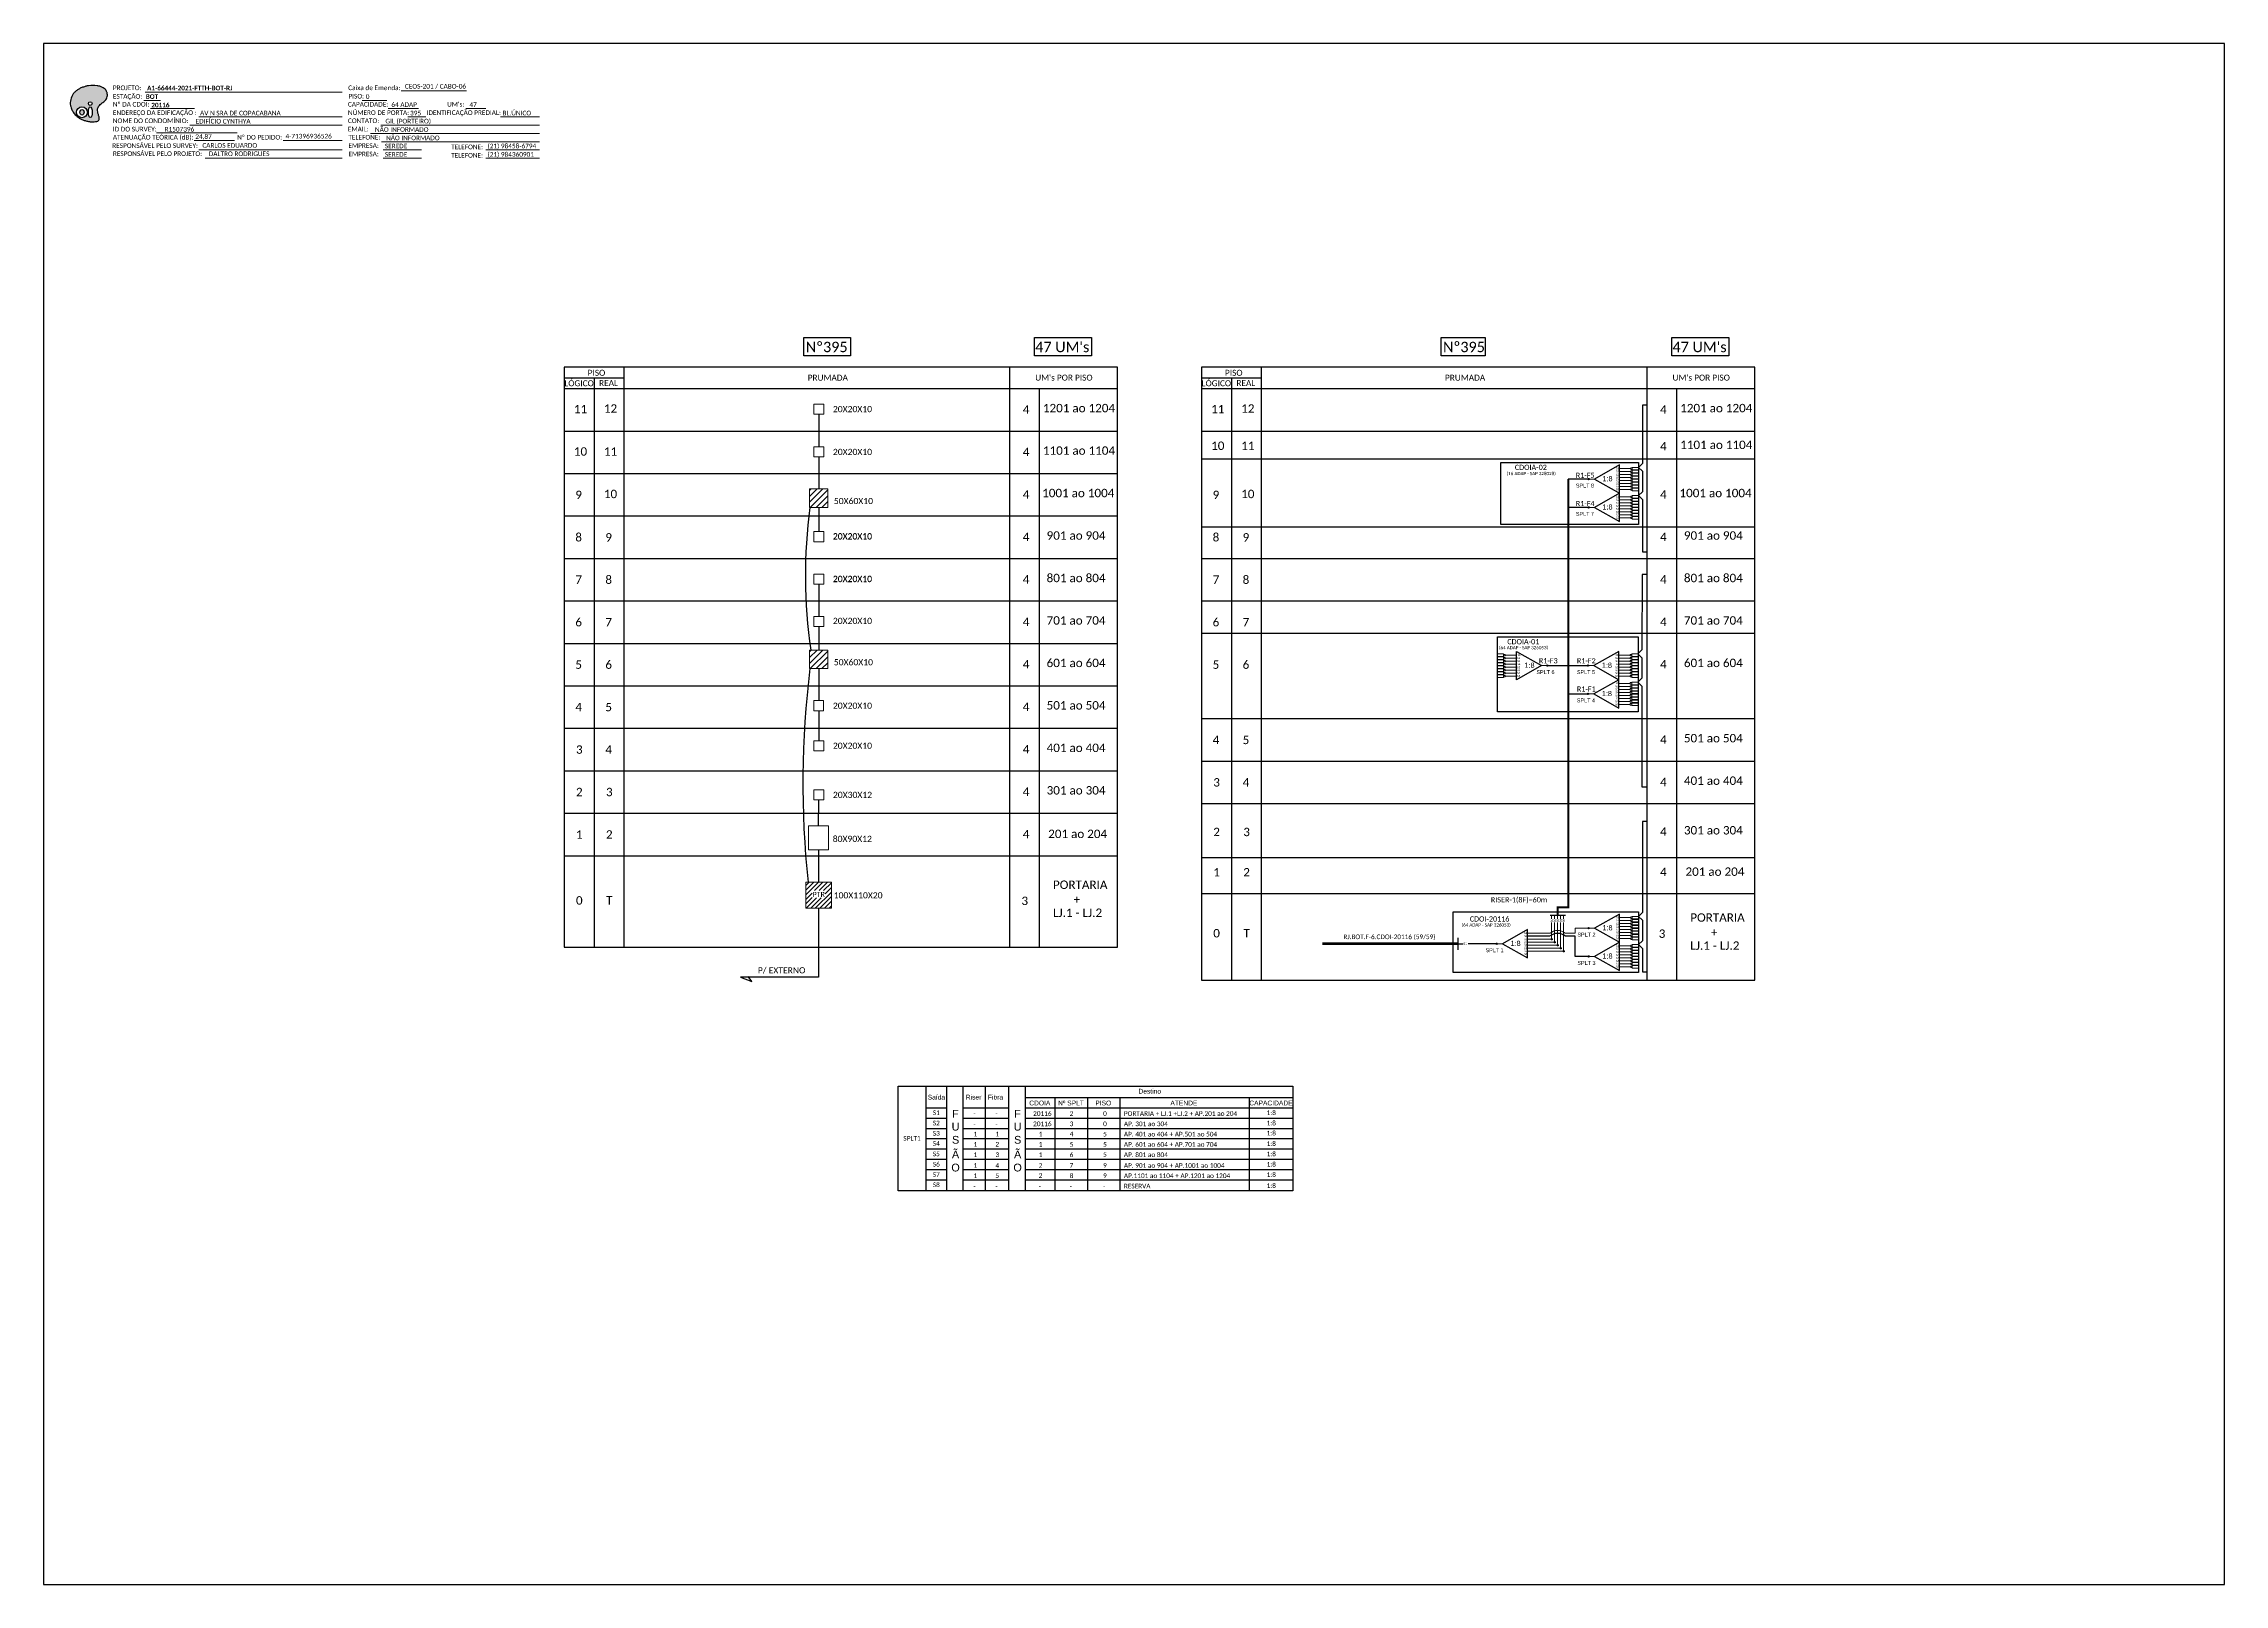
# Model space of a CAD drawing. Header units: metres. Extents: x -1286 to 449, y -500 to 94.
# Drawn here: x -392 to 449, y -500 to 94 of the extents above; entities that cross this region are included whole.
import ezdxf
from ezdxf.enums import TextEntityAlignment as Align

# ---------------------------------------------------------------- set-up
doc = ezdxf.new("R2010")
doc.units = ezdxf.units.M
doc.styles.add('ARIAL', font='arial.ttf')
doc.styles.add('WMF-Calibri0', font='calibri.ttf')
doc.styles.add('WMF-Calibri1', font='calibrib.ttf')

# ---------------------------------------------------------------- blocks, each defined once
blk = doc.blocks.new('OI')
h = blk.add_hatch(color=40)
edge = h.paths.add_edge_path()
edge.add_spline(control_points=[(4.35, -0.67), (3.92, -0.99), (3.26, -1.5), (2.81, -2.59), (2.9, -3.5), (3.06, -4.27), (3.31, -4.85), (3.37, -5.39), (3.4, -5.88), (3.2, -6.4), (2.54, -6.61), (1.65, -6.63), (0.55, -6.67), (-0.56, -6.42), (-1.61, -6.14), (-2.77, -5.61), (-3.92, -4.77), (-4.89, -3.7), (-5.34, -2.65), (-5.6, -1.94), (-5.85, -0.96), (-5.71, 0.47), (-5.1, 2.02), (-4.14, 3.02), (-3.3, 3.61), (-2.37, 4.16), (-1.36, 4.44), (-0.56, 4.7), (0.79, 4.85), (2.24, 4.97), (3.79, 4.57), (4.67, 4.21), (5.44, 3.65), (5.76, 2.99), (6.03, 2.21), (6.01, 1.46), (5.72, 0.64), (5.31, 0.08), (4.88, -0.38), (4.51, -0.55), (4.35, -0.67)], knot_values=[0, 0, 0, 0, 1.60434, 2.417191, 3.427595, 4.282808, 4.776746, 5.304182, 5.888771, 6.258406, 6.858137, 7.79129, 8.986195, 10.124242, 11.187857, 12.242908, 13.953784, 15.414161, 16.515391, 17.349188, 17.675853, 19.552021, 21.515531, 22.568638, 23.63245, 24.621084, 25.782718, 26.745347, 27.142653, 29.870543, 31.004649, 31.921532, 32.709589, 33.801391, 34.042471, 35.192333, 35.971461, 36.628871, 37.254359, 37.836911, 37.836911, 37.836911, 37.836911], degree=3, periodic=0)
h.paths.add_polyline_path([(1.13, -0.87, -1), (-0.04, -0.87, -1)], flags=16)
edge = h.paths.add_edge_path(flags=16)
edge.add_ellipse((0.56, -3.59), major_axis=(-0.02, 1.71), ratio=0.361305, start_angle=0, end_angle=360)
h.paths.add_polyline_path([(-0.36, -3.62, -1), (-3.8, -3.62, -1)], flags=16)
edge = h.paths.add_edge_path(flags=0)
edge.add_ellipse((-2.08, -3.62), major_axis=(0, 0.885), ratio=0.758294, start_angle=0, end_angle=360)
at = {"color": 40}
for centre, radius in [((-2.08, -3.62), 1.72), ((0.54, -0.87), 0.587)]:
    blk.add_circle(centre, radius, dxfattribs=at)
blk.add_ellipse((-2.08, -3.62), major_axis=(0, 0.885), ratio=0.758294, start_param=-3.141592653589792, end_param=3.141592653589792, dxfattribs=at)
blk.add_ellipse((0.56, -3.59), major_axis=(-0.02, 1.71), ratio=0.361305, dxfattribs=at)
at = {"color": 40, "start_tangent": (-0.800898, -0.598801), "end_tangent": (-0.800898, -0.598801)}
blk.add_spline([(4.35, -0.67), (3.2, -1.78), (2.9, -2.54), (2.92, -3.55), (3.12, -4.38), (3.28, -4.85), (3.37, -5.37), (3.35, -5.95), (3.2, -6.29), (2.66, -6.55), (1.73, -6.63), (0.54, -6.62), (-0.58, -6.41), (-1.6, -6.11), (-2.56, -5.67), (-3.95, -4.67), (-4.89, -3.56), (-5.37, -2.56), (-5.64, -1.78), (-5.72, -1.46), (-5.63, 0.42), (-4.84, 2.22), (-4.13, 2.99), (-3.27, 3.62), (-2.4, 4.09), (-1.3, 4.47), (-0.37, 4.72), (0.02, 4.77), (2.75, 4.8), (3.85, 4.53), (4.69, 4.16), (5.31, 3.68), (5.85, 2.73), (5.93, 2.5), (5.94, 1.35), (5.67, 0.62), (5.29, 0.08), (4.84, -0.36), (4.35, -0.67)], degree=3, dxfattribs=at)
blk = doc.blocks.new('SPLT_1-8_SC-APC')
at = {"color": 1, "lineweight": 0}
blk.add_lwpolyline([(-17.04, -7.55), (-19.26, -7.55)], dxfattribs=at)
at = {"color": 1}
blk.add_lwpolyline([(-7.37, -2.1), (-17.04, -7.55), (-7.37, -13), (-7.37, -2.1)], dxfattribs=at)
at = {"color": 3, "lineweight": 0}
for points in [[(-2.99, -3.51), (-7.37, -3.51)], [(-7.37, -4.66), (-2.99, -4.66)], [(-7.37, -5.82), (-2.99, -5.82)], [(-7.37, -6.97), (-2.99, -6.97)], [(-7.37, -8.12), (-2.99, -8.12)], [(-2.41, -3.02), (-2.41, -4)], [(-2.41, -3.02), (0, -3.02)], [(-2.41, -4), (0, -4)], [(-2.41, -4.17), (-2.41, -5.16)], [(-2.41, -4.17), (0, -4.17)], [(-2.41, -5.16), (0, -5.16)], [(-2.41, -5.32), (-2.41, -6.31)], [(-2.41, -5.32), (0, -5.32)], [(-2.41, -6.31), (0, -6.31)], [(-2.41, -6.48), (-2.41, -7.46)], [(-2.41, -6.48), (0, -6.48)], [(-2.41, -7.46), (0, -7.46)], [(-2.41, -7.63), (-2.41, -8.62)], [(-2.41, -7.63), (0, -7.63)], [(-7.37, -9.28), (-2.99, -9.28)], [(-7.37, -10.43), (-2.99, -10.43)], [(-7.37, -11.58), (-2.99, -11.58)], [(-2.41, -8.62), (0, -8.62)], [(-2.41, -8.78), (-2.41, -9.77)], [(-2.41, -8.78), (0, -8.78)], [(-2.41, -9.77), (0, -9.77)], [(-2.41, -9.94), (-2.41, -10.92)], [(-2.41, -9.94), (0, -9.94)], [(-2.41, -10.92), (0, -10.92)], [(-2.41, -11.09), (-2.41, -12.08)], [(-2.41, -11.09), (0, -11.09)], [(-2.41, -12.08), (0, -12.08)]]:
    blk.add_lwpolyline(points, dxfattribs=at)
for points in [[(-2.99, -3.22), (-2.41, -3.22), (-2.41, -3.8), (-2.99, -3.8)], [(-2.99, -4.38), (-2.41, -4.38), (-2.41, -4.95), (-2.99, -4.95)], [(-2.99, -5.53), (-2.41, -5.53), (-2.41, -6.1), (-2.99, -6.1)], [(-2.99, -6.68), (-2.41, -6.68), (-2.41, -7.26), (-2.99, -7.26)], [(-2.99, -7.84), (-2.41, -7.84), (-2.41, -8.41), (-2.99, -8.41)], [(-2.99, -8.99), (-2.41, -8.99), (-2.41, -9.56), (-2.99, -9.56)], [(-2.99, -10.14), (-2.41, -10.14), (-2.41, -10.72), (-2.99, -10.72)], [(-2.99, -11.3), (-2.41, -11.3), (-2.41, -11.87), (-2.99, -11.87)]]:
    blk.add_lwpolyline(points, close=True, dxfattribs=at)
at = {"color": 1, "style": 'ARIAL'}
for s, height, p in [('1:8', 2, (-13.91, -8.4)), ('S1', 0.75, (-8.74, -3.78)), ('S2', 0.75, (-8.74, -4.97)), ('S3', 0.75, (-8.74, -6.18)), ('S4', 0.75, (-8.74, -7.36)), ('S5', 0.75, (-8.74, -8.57)), ('S6', 0.75, (-8.74, -9.69)), ('S7', 0.75, (-8.74, -10.78)), ('S8', 0.75, (-8.74, -11.9))]:
    blk.add_text(s, height=height, dxfattribs=at).set_placement(p)
blk = doc.blocks.new('SPLT_1-8_SC-APC_ESQ')
at = {"color": 3, "lineweight": 0}
for points in [[(2.41, -3.02), (0, -3.02)], [(2.41, -4), (0, -4)], [(2.41, -4.17), (0, -4.17)], [(2.41, -5.16), (0, -5.16)], [(2.41, -5.32), (0, -5.32)], [(2.41, -6.31), (0, -6.31)], [(2.41, -6.48), (0, -6.48)], [(2.41, -7.46), (0, -7.46)], [(2.41, -7.63), (0, -7.63)], [(2.41, -3.02), (2.41, -4)], [(2.41, -4.17), (2.41, -5.16)], [(2.41, -5.32), (2.41, -6.31)], [(2.41, -6.48), (2.41, -7.46)], [(2.41, -7.63), (2.41, -8.62)], [(2.99, -3.51), (7.37, -3.51)], [(7.37, -4.66), (2.99, -4.66)], [(7.37, -5.82), (2.99, -5.82)], [(7.37, -6.97), (2.99, -6.97)], [(7.37, -8.12), (2.99, -8.12)], [(2.41, -8.62), (0, -8.62)], [(2.41, -8.78), (0, -8.78)], [(2.41, -9.77), (0, -9.77)], [(2.41, -9.94), (0, -9.94)], [(2.41, -10.92), (0, -10.92)], [(2.41, -11.09), (0, -11.09)], [(2.41, -12.08), (0, -12.08)], [(2.41, -8.78), (2.41, -9.77)], [(2.41, -9.94), (2.41, -10.92)], [(2.41, -11.09), (2.41, -12.08)], [(7.37, -9.28), (2.99, -9.28)], [(7.37, -10.43), (2.99, -10.43)], [(7.37, -11.58), (2.99, -11.58)]]:
    blk.add_lwpolyline(points, dxfattribs=at)
for points in [[(2.99, -3.22), (2.41, -3.22), (2.41, -3.8), (2.99, -3.8)], [(2.99, -4.38), (2.41, -4.38), (2.41, -4.95), (2.99, -4.95)], [(2.99, -5.53), (2.41, -5.53), (2.41, -6.1), (2.99, -6.1)], [(2.99, -6.68), (2.41, -6.68), (2.41, -7.26), (2.99, -7.26)], [(2.99, -7.84), (2.41, -7.84), (2.41, -8.41), (2.99, -8.41)], [(2.99, -8.99), (2.41, -8.99), (2.41, -9.56), (2.99, -9.56)], [(2.99, -10.14), (2.41, -10.14), (2.41, -10.72), (2.99, -10.72)], [(2.99, -11.3), (2.41, -11.3), (2.41, -11.87), (2.99, -11.87)]]:
    blk.add_lwpolyline(points, close=True, dxfattribs=at)
at = {"color": 1}
blk.add_lwpolyline([(7.37, -2.1), (17.04, -7.55), (7.37, -13), (7.37, -2.1)], dxfattribs=at)
at = {"color": 1, "lineweight": 0}
blk.add_lwpolyline([(17.04, -7.55), (19.26, -7.55)], dxfattribs=at)
at = {"color": 1, "style": 'ARIAL'}
for s, height, p in [('S5', 0.75, (7.55, -8.57)), ('S3', 0.75, (7.55, -6.18)), ('S4', 0.75, (7.55, -7.36)), ('S2', 0.75, (7.56, -4.97)), ('S1', 0.75, (7.7, -3.78)), ('1:8', 2, (10.45, -8.4)), ('S6', 0.75, (7.55, -9.69)), ('S7', 0.75, (7.55, -10.78)), ('S8', 0.75, (7.55, -11.9))]:
    blk.add_text(s, height=height, dxfattribs=at).set_placement(p)

msp = doc.modelspace()

# ---------------------------------------------------------------- hatches: boundary and pattern name
h = msp.add_hatch(color=3)
h.dxf.hatch_style = 1
edge = h.paths.add_edge_path()
edge.add_arc((203.38, -73.69), 0.256, 0, 360)
h = msp.add_hatch(color=3)
h.dxf.hatch_style = 1
edge = h.paths.add_edge_path()
edge.add_arc((203.38, -84.59), 0.256, 0, 360)
h = msp.add_hatch(color=3)
h.dxf.hatch_style = 1
edge = h.paths.add_edge_path()
edge.add_arc((187.43, -145.6), 0.256, 0, 360)
h = msp.add_hatch(color=3)
h.dxf.hatch_style = 1
edge = h.paths.add_edge_path()
edge.add_arc((203.15, -145.6), 0.256, 0, 360)
h = msp.add_hatch(color=3)
h.dxf.hatch_style = 1
edge = h.paths.add_edge_path()
edge.add_arc((203.15, -156.49), 0.256, 0, 360)
h = msp.add_hatch()
h.set_pattern_fill('ANSI31', color=1, scale=10, style=0)
h.set_pattern_definition([(45, (-712.0295, -624.6858), (-0.8838835, 0.8838835), [])])
h.paths.add_polyline_path([(-98.55, -239.11), (-88.65, -239.11), (-88.65, -229.07), (-98.55, -229.07)])
h.paths.add_polyline_path([(-96.13, -235.07), (-91.08, -235.07), (-91.08, -232.34), (-96.13, -232.34)], flags=16)
h = msp.add_hatch(color=3)
h.dxf.hatch_style = 1
edge = h.paths.add_edge_path()
edge.add_arc((189.07, -251.09), 0.256, 0, 360)
h = msp.add_hatch(color=3)
h.dxf.hatch_style = 1
edge = h.paths.add_edge_path()
edge.add_arc((190.23, -252.25), 0.256, 0, 360)
h = msp.add_hatch(color=3)
h.dxf.hatch_style = 1
edge = h.paths.add_edge_path()
edge.add_arc((203.35, -246.81), 0.256, 0, 360)
h = msp.add_hatch(color=3)
h.dxf.hatch_style = 1
edge = h.paths.add_edge_path()
edge.add_arc((167.91, -252.82), 0.256, 0, 360)
h = msp.add_hatch(color=3)
h.dxf.hatch_style = 1
edge = h.paths.add_edge_path()
edge.add_arc((191.39, -253.4), 0.256, 0, 360)
h = msp.add_hatch(color=3)
h.dxf.hatch_style = 1
edge = h.paths.add_edge_path()
edge.add_arc((192.54, -254.55), 0.256, 0, 360)
h = msp.add_hatch(color=3)
h.dxf.hatch_style = 1
edge = h.paths.add_edge_path()
edge.add_arc((193.7, -255.7), 0.256, 0, 360)
h = msp.add_hatch(color=3)
h.dxf.hatch_style = 1
edge = h.paths.add_edge_path()
edge.add_arc((203.35, -257.71), 0.256, 0, 360)

# ---------------------------------------------------------------- linework, layer by layer
at = {"color": 1, "linetype": 'Continuous'}
for p, q in [((-97.04, -78.11), (-96.42, -77.49)), ((-97.04, -80.35), (-94.18, -77.49)), ((-97.04, -82.6), (-91.93, -77.49)), ((-96.79, -84.59), (-90.04, -77.84)), ((-94.54, -84.59), (-90.04, -80.09)), ((-92.3, -84.59), (-90.04, -82.33)), ((-90.05, -84.59), (-90.04, -84.58)), ((-97.05, -140.25), (-96.43, -139.64)), ((-97.05, -142.5), (-94.19, -139.64)), ((-97.05, -144.74), (-91.94, -139.64)), ((-96.79, -146.73), (-90.05, -139.99)), ((-94.55, -146.73), (-90.05, -142.23)), ((-92.3, -146.73), (-90.05, -144.48)), ((-90.06, -146.73), (-90.05, -146.72))]:
    msp.add_line(p, q, dxfattribs=at)
at = {"color": 7, "lineweight": 0}
for p, q in [((179.8, -251.09), (189.07, -251.09)), ((179.8, -252.25), (190.23, -252.25)), ((179.8, -253.4), (191.39, -253.4)), ((179.8, -254.55), (192.54, -254.55)), ((179.8, -255.7), (193.7, -255.7))]:
    msp.add_line(p, q, dxfattribs=at)
at = {"color": 5, "lineweight": 0}
for p, q in [((189.07, -251.09), (189.07, -244.59)), ((190.23, -252.25), (190.23, -244.58)), ((191.39, -253.4), (191.39, -244.58)), ((192.54, -254.55), (192.54, -244.58)), ((193.7, -255.7), (193.7, -244.58))]:
    msp.add_line(p, q, dxfattribs=at)
for p, q in [((-62.86, -307.68), (89.25, -307.68)), ((-62.86, -348.09), (-62.86, -307.68)), ((-52.2, -307.68), (-52.2, -348.09)), ((-44.32, -307.68), (-44.32, -348.09)), ((-37.84, -348.09), (-37.84, -307.68)), ((-29.39, -307.68), (-29.39, -348.09)), ((-20.38, -307.68), (-20.38, -348.09)), ((-13.89, -307.68), (-13.89, -348.09)), ((89.25, -307.68), (89.25, -348.09)), ((-52.2, -316.06), (-44.32, -316.06)), ((-37.84, -316.06), (-20.38, -316.06)), ((-13.89, -312.09), (89.25, -312.09)), ((-13.89, -316.06), (89.25, -316.06)), ((-2.49, -312.09), (-2.49, -348.09)), ((10.08, -312.09), (10.08, -348.09)), ((22.63, -312.09), (22.63, -348.09)), ((72.46, -312.09), (72.46, -348.09)), ((-52.2, -320.03), (-44.32, -320.03)), ((-52.2, -323.99), (-44.32, -323.99)), ((-52.2, -327.96), (-44.32, -327.96)), ((-37.84, -320.03), (-20.38, -320.03)), ((-37.84, -323.99), (-20.38, -323.99)), ((-37.84, -327.96), (-20.38, -327.96)), ((-13.89, -320.03), (89.25, -320.03)), ((-13.89, -323.99), (89.25, -323.99)), ((-13.89, -327.96), (89.25, -327.96)), ((-52.2, -331.93), (-44.32, -331.93)), ((-52.2, -335.9), (-44.32, -335.9)), ((-37.84, -331.93), (-20.38, -331.93)), ((-37.84, -335.9), (-20.38, -335.9)), ((-13.89, -331.93), (89.25, -331.93)), ((-13.89, -335.9), (89.25, -335.9)), ((-52.2, -339.87), (-44.32, -339.87)), ((-52.2, -343.84), (-44.32, -343.84)), ((-37.84, -339.87), (-20.38, -339.87)), ((-37.84, -343.84), (-20.38, -343.84)), ((-13.89, -339.87), (89.25, -339.87)), ((-13.89, -343.84), (89.25, -343.84)), ((89.25, -348.09), (-62.86, -348.09))]:
    msp.add_line(p, q)
msp.add_lwpolyline([(-392.46, -499.81), (448.54, -499.81), (448.54, 94.19), (-392.46, 94.19)], close=True)
at = {"color": 7, "lineweight": 0}
for points in [[(-254.54, 76.01), (-229.4, 76.01)], [(-353.87, 72.24), (-347.32, 72.24)], [(-353.35, 75.52), (-277.38, 75.52)], [(-351.2, 69.17), (-334.23, 69.17)], [(-269.58, 72.28), (-260.1, 72.28)], [(-259.53, 69.17), (-247.91, 69.17)], [(-229.59, 69.17), (-221.93, 69.17)], [(-348.88, 59.75), (-317.84, 59.75)], [(-336.04, 62.82), (-277.38, 62.82)], [(-332.63, 65.93), (-277.38, 65.93)], [(-266.46, 59.58), (-201.19, 59.58)], [(-262.42, 62.82), (-201.19, 62.82)], [(-251.95, 65.93), (-245, 65.93)], [(-216.25, 65.93), (-201.22, 65.93)], [(-334.35, 56.79), (-318.84, 56.79)], [(-332.63, 53.23), (-277.38, 53.23)], [(-300.12, 56.79), (-277.35, 56.79)], [(-262.17, 56.34), (-201.19, 56.34)], [(-261.56, 53.23), (-246.76, 53.23)], [(-221.96, 53.23), (-201.19, 53.23)], [(-330.14, 49.99), (-277.38, 49.99)], [(-261.56, 49.99), (-246.76, 49.99)], [(-221.96, 49.99), (-201.19, 49.99)]]:
    msp.add_lwpolyline(points, dxfattribs=at)
at = {"color": 7}
for points in [[(-99.24, -19.08), (-81.34, -19.08), (-81.34, -26.12), (-99.24, -26.12)], [(-10.33, -19.08), (11.68, -19.08), (11.68, -26.12), (-10.33, -26.12)], [(146.53, -19.08), (163.43, -19.08), (163.43, -26.12), (146.53, -26.12)], [(235.45, -19.08), (257.45, -19.08), (257.45, -26.12), (235.45, -26.12)]]:
    msp.add_lwpolyline(points, close=True, dxfattribs=at)
at = {"color": 0}
for points in [[(21.65, -30.56), (-191.67, -30.56)], [(267.42, -30.56), (54.1, -30.56)], [(-191.67, -34.67), (-168.52, -34.67)], [(-191.67, -38.78), (21.65, -38.78)], [(54.1, -34.67), (77.25, -34.67)], [(54.1, -38.78), (267.42, -38.78)]]:
    msp.add_lwpolyline(points, dxfattribs=at)
for points in [[(-191.67, -30.56), (-191.67, -38.78)], [(-168.52, -38.78), (-168.52, -30.56)], [(-19.94, -30.56), (-19.94, -38.78)], [(21.65, -38.78), (21.65, -30.56)], [(54.1, -30.56), (54.1, -38.78)], [(77.25, -38.78), (77.25, -30.56)], [(225.83, -30.56), (225.83, -38.78)], [(267.42, -38.78), (267.42, -30.56)], [(-191.67, -38.78), (21.65, -38.78)], [(-191.67, -38.78), (21.65, -38.78)], [(-191.67, -38.78), (-191.67, -254.17), (21.65, -254.17), (21.65, -38.78)], [(-180.09, -34.67), (-180.09, -38.78)], [(-180.09, -38.78), (-180.09, -254.17)], [(-168.52, -254.17), (-168.52, -38.78)], [(-19.94, -38.78), (-19.94, -254.17)], [(-8.37, -254.17), (-8.37, -38.78)], [(54.1, -38.78), (267.42, -38.78)], [(54.1, -38.78), (267.42, -38.78)], [(54.1, -38.78), (54.1, -266.82), (267.42, -266.82), (267.42, -38.78)], [(65.68, -34.67), (65.68, -38.78)], [(65.68, -38.78), (65.68, -266.82)], [(77.25, -266.82), (77.25, -38.78)], [(225.83, -38.78), (225.83, -266.82)], [(237.4, -266.82), (237.4, -38.78)], [(-191.67, -55.15), (21.65, -55.15)], [(54.1, -55.15), (267.42, -55.15)], [(54.1, -65.91), (267.42, -65.91)], [(-191.67, -71.52), (21.65, -71.52)], [(-191.67, -87.9), (21.65, -87.9)], [(54.1, -92.11), (267.42, -92.11)], [(-191.67, -104.27), (21.65, -104.27)], [(54.1, -104.27), (267.42, -104.27)], [(-191.67, -120.64), (21.65, -120.64)], [(54.1, -120.64), (267.42, -120.64)], [(54.1, -133.05), (267.42, -133.05)], [(-191.67, -137.01), (21.65, -137.01)], [(-191.67, -153.38), (21.65, -153.38)], [(54.1, -166.03), (267.42, -166.03)], [(-191.67, -169.76), (21.65, -169.76)], [(54.1, -182.41), (267.42, -182.41)], [(-191.67, -186.13), (21.65, -186.13)], [(54.1, -198.78), (267.42, -198.78)], [(-191.67, -202.5), (21.65, -202.5)], [(-191.67, -218.87), (21.65, -218.87)], [(54.1, -219.58), (267.42, -219.58)], [(54.1, -233.44), (267.42, -233.44)]]:
    msp.add_lwpolyline(points)
at = {"lineweight": 0}
for points in [[(-91.63, -44.83), (-95.46, -44.83), (-95.46, -48.71), (-91.63, -48.71)], [(-91.63, -61.25), (-95.46, -61.25), (-95.46, -65.13), (-91.63, -65.13)], [(-91.63, -93.94), (-95.46, -93.94), (-95.46, -97.83), (-91.63, -97.83)], [(-91.63, -110.37), (-95.46, -110.37), (-95.46, -114.25), (-91.63, -114.25)], [(-91.63, -126.61), (-95.46, -126.61), (-95.46, -130.49), (-91.63, -130.49)], [(-91.64, -159.09), (-95.47, -159.09), (-95.47, -162.97), (-91.64, -162.97)], [(-91.63, -174.6), (-95.46, -174.6), (-95.46, -178.49), (-91.63, -178.49)], [(-91.63, -193.43), (-95.46, -193.43), (-95.46, -197.31), (-91.63, -197.31)]]:
    msp.add_lwpolyline(points, close=True, dxfattribs=at)
at = {"color": 3}
for points in [[(-93.55, -48.71), (-93.54, -61.25)], [(225.83, -45.14), (224.18, -45.14), (224.17, -67.65), (222.61, -69.16), (224.17, -70.67), (224.17, -78.55), (222.61, -80.06), (224.17, -81.57), (224.17, -101.69), (225.83, -101.69)], [(-93.54, -65.13), (-93.54, -77.49)], [(-93.54, -84.59), (-93.54, -93.94)], [(-93.54, -114.25), (-93.54, -126.61)], [(225.6, -110.46), (223.95, -110.46), (223.94, -139.56), (222.38, -141.07), (223.94, -142.58), (223.94, -150.46), (222.38, -151.97), (223.94, -153.47), (223.94, -192.32), (225.59, -192.32)], [(-93.55, -130.49), (-93.55, -139.64)], [(-93.55, -146.73), (-93.55, -159.09)], [(-93.55, -162.97), (-93.55, -174.6)], [(-93.61, -207.41), (-93.54, -197.31)], [(225.83, -205.67), (224.17, -205.67), (224.18, -240.77), (222.62, -242.28), (224.18, -243.79), (224.18, -251.67), (222.61, -253.18), (224.18, -254.69), (224.18, -263.64), (225.83, -263.64)], [(-93.61, -216.67), (-93.6, -229.07)], [(153.06, -252.82), (154.79, -252.82)], [(167.91, -252.82), (156.85, -252.82)]]:
    msp.add_lwpolyline(points, dxfattribs=at)
at = {"color": 1}
for points in [[(169.48, -67.26), (222.61, -67.26), (222.61, -91.15), (169.48, -91.15)], [(168.17, -134.55), (222.41, -134.55), (222.41, -163.36), (168.17, -163.36)], [(151.14, -240.48), (222.61, -240.48), (222.61, -263.95), (151.14, -263.95)]]:
    msp.add_lwpolyline(points, close=True, dxfattribs=at)
at = {"color": 5, "const_width": 0.8}
msp.add_lwpolyline([(195.5, -73.69), (195.5, -238.75), (191.39, -238.75), (191.39, -241.87)], dxfattribs=at)
at = {"color": 5}
for points in [[(203.35, -73.69), (195.5, -73.69)], [(203.35, -84.59), (195.5, -84.59)], [(187.43, -145.6), (203.12, -145.6)], [(195.27, -156.49), (203.12, -156.49)], [(188.49, -241.87), (194.5, -241.87)]]:
    msp.add_lwpolyline(points, dxfattribs=at)
at = {"color": 1, "lineweight": 0}
for points in [[(-90.04, -77.49), (-97.04, -77.49), (-97.04, -84.59), (-90.04, -84.59)], [(-90.05, -139.64), (-97.05, -139.64), (-97.05, -146.73), (-90.05, -146.73)], [(-88.65, -229.07), (-98.55, -229.07), (-98.55, -239.11), (-88.65, -239.11)]]:
    msp.add_lwpolyline(points, close=True, dxfattribs=at)
at = {"color": 3}
for points in [[(-96.43, -139.64, -0.071073), (-96.79, -84.59)], [(-97.54, -229.07, -0.056688), (-96.79, -146.73)]]:
    msp.add_lwpolyline(points, format="xyb", dxfattribs=at)
at = {"color": 7, "lineweight": 0}
msp.add_lwpolyline([(-89.77, -207.41), (-97.46, -207.41), (-97.46, -216.67), (-89.77, -216.67)], close=True, dxfattribs=at)
at = {"color": 1}
for points in [[(-93.6, -239.11), (-93.6, -265.73), (-123.74, -265.73)], [(153.06, -255.22), (153.06, -250.5)], [(179.8, -247.37), (170.14, -252.82), (179.8, -258.27), (179.8, -247.37)], [(-123.74, -265.73), (-119.33, -267.33)], [(-119.33, -267.33), (-120.73, -265.5)]]:
    msp.add_lwpolyline(points, dxfattribs=at)
at = {"color": 5, "lineweight": 0}
for points in [[(189.08, -241.87), (189.08, -243.16)], [(190.23, -241.87), (190.23, -243.16)], [(191.39, -241.87), (191.39, -243.16)], [(192.55, -241.87), (192.55, -243.16)], [(193.7, -241.87), (193.7, -243.16)]]:
    msp.add_lwpolyline(points, dxfattribs=at)
at = {"color": 7, "lineweight": 0}
msp.add_lwpolyline([(203.35, -246.81), (198.17, -246.81), (198.17, -248.78), (194.27, -248.78, 0.377389), (188.51, -248.79), (179.8, -248.79)], format="xyb", dxfattribs=at)
at = {"color": 7}
for points in [[(188.32, -249.94), (179.8, -249.94)], [(203.35, -257.71), (198.17, -257.71), (198.17, -249.94), (194.45, -249.94)]]:
    msp.add_lwpolyline(points, dxfattribs=at)
at = {"color": 1, "const_width": 1}
msp.add_lwpolyline([(100.7, -252.82), (153.06, -252.82)], dxfattribs=at)
at = {"color": 1, "lineweight": 0}
msp.add_lwpolyline([(170.14, -252.82), (167.91, -252.82)], dxfattribs=at)
at = {"color": 3}
for centre in [(203.38, -73.69), (203.38, -84.59), (187.43, -145.6), (203.15, -145.6), (203.15, -156.49), (189.07, -251.09), (190.23, -252.25), (203.35, -246.81), (167.91, -252.82), (191.39, -253.4), (192.54, -254.55), (193.7, -255.7), (203.35, -257.71)]:
    msp.add_circle(centre, 0.256, dxfattribs=at)
at = {"color": 7}
msp.add_arc((191.39, -253.63), 4.79, 50.23032, 129.76968, dxfattribs=at)

# ---------------------------------------------------------------- block references
at = {"color": 7, "xscale": 1.213923925163967, "yscale": 1.213923925163967, "zscale": 1.213923925163967, "rotation": 0.1532896023949059}
msp.add_blockref('OI', (-375.15, 72.14), dxfattribs=at)
at = {"color": 3}
for p in [(222.61, -66.14), (222.61, -77.04), (222.38, -138.05), (222.38, -148.95), (222.61, -239.26), (222.61, -250.16)]:
    msp.add_blockref('SPLT_1-8_SC-APC', p, dxfattribs=at)
msp.add_blockref('SPLT_1-8_SC-APC_ESQ', (168.17, -138.05))

# ---------------------------------------------------------------- texts
at = {"color": 7, "lineweight": 0, "style": 'WMF-Calibri0'}
for s, height, p in [('PROJETO:', 1.793, (-365.75, 76.26)), ('Caixa de Emenda:', 1.7927, (-274.99, 76.26)), ('ESTAÇÃO:', 1.793, (-365.75, 72.98)), ('Nº DA CDOI:', 1.7927, (-365.75, 69.91)), ('ENDEREÇO DA EDIFICAÇÃO :', 1.7927, (-365.75, 66.68)), ('CAPACIDADE:', 1.7927, (-275.1, 69.91)), ('NÚMERO DE PORTA:', 1.7927, (-275.1, 66.68)), ('PISO:', 1.793, (-274.92, 73.03)), ('IDENTIFICAÇÃO PREDIAL:', 1.7927, (-244.73, 66.68)), ("UM's:", 1.793, (-236.86, 69.91)), ('ATENUAÇÃO TEÓRICA (dB):', 1.7927, (-365.75, 57.21)), ('NOME DO CONDOMÍNIO:', 1.7927, (-365.75, 63.56)), ('ID DO SURVEY:', 1.7927, (-365.75, 60.33)), ('Nº DO PEDIDO:', 1.7927, (-317.83, 57.21)), ('CONTATO:', 1.793, (-275.1, 63.56)), ('EMAIL:', 1.793, (-275.1, 60.33)), ('TELEFONE:', 1.793, (-274.92, 57.21)), ('RESPONSÁVEL PELO SURVEY:', 1.7927, (-365.99, 53.98)), ('RESPONSÁVEL PELO PROJETO:', 1.7927, (-365.75, 50.87)), ('EMPRESA:', 1.793, (-274.92, 53.98)), ('EMPRESA:', 1.793, (-274.92, 50.74)), ('TELEFONE:', 1.793, (-235.32, 53.47)), ('TELEFONE:', 1.793, (-235.32, 50.24))]:
    msp.add_text(s, height=height, dxfattribs=at).set_placement(p)
at = {"color": 7}
for s, height, style, p in [('A1-66444-2021-FTTH-BOT-RJ', 1.7927, 'WMF-Calibri1', (-352.55, 76.17)), ('CEOS-201 / CABO-06', 1.7927, 'WMF-Calibri0', (-253.14, 76.85)), ('BOT', 1.793, 'WMF-Calibri1', (-353.07, 72.89)), ('AV N SRA DE COPACABANA ', 1.7927, 'WMF-Calibri0', (-332.12, 66.52)), ('0', 1.79, 'WMF-Calibri0', (-268.23, 72.88)), ('64 ADAP', 1.793, 'WMF-Calibri0', (-258.36, 69.79)), ('395', 1.793, 'WMF-Calibri0', (-251.13, 66.53)), ('47', 1.793, 'WMF-Calibri0', (-228.24, 69.77)), ('BL.ÚNICO', 1.793, 'WMF-Calibri0', (-215.49, 66.53)), ('R1507396', 1.793, 'WMF-Calibri0', (-345.79, 60.28)), ('24,87', 1.793, 'WMF-Calibri0', (-333.97, 57.45)), ('EDIFÍCIO CYNTHYA', 1.7927, 'WMF-Calibri0', (-333.84, 63.39)), ('4-71396936526', 1.7927, 'WMF-Calibri0', (-299.17, 57.62)), ('NÃO INFORMADO', 1.7927, 'WMF-Calibri0', (-264.68, 60.18)), ('GIL (PORTEIRO)', 1.7927, 'WMF-Calibri0', (-260.64, 63.42)), ('NÃO INFORMADO', 1.7927, 'WMF-Calibri0', (-260.39, 56.94)), ('CARLOS EDUARDO', 1.7927, 'WMF-Calibri0', (-331.24, 54.07)), ('DALTRO RODRIGUES', 1.7927, 'WMF-Calibri0', (-328.75, 50.83)), ('SEREDE', 1.793, 'WMF-Calibri0', (-260.86, 53.83)), ('SEREDE', 1.793, 'WMF-Calibri0', (-260.86, 50.59)), ('(21) 98458-6794', 1.7927, 'WMF-Calibri0', (-221.26, 53.83)), ('(21) 984360901', 1.7927, 'WMF-Calibri0', (-221.26, 50.59)), ('Nº395', 4, 'WMF-Calibri0', (-98.54, -24.76)), ("47 UM's", 4, 'WMF-Calibri0', (-10.06, -24.76)), ('Nº395', 4, 'WMF-Calibri0', (147.23, -24.76)), ("47 UM's", 4, 'WMF-Calibri0', (235.71, -24.76)), ('20X20X10', 2.373, 'WMF-Calibri0', (-88.07, -47.89)), ('1201 ao 1204', 3.24, 'WMF-Calibri0', (-7.1, -47.94)), ('1201 ao 1204', 3.24, 'WMF-Calibri0', (238.67, -47.94)), ('1101 ao 1104', 3.24, 'WMF-Calibri0', (238.67, -62.1)), ('20X20X10', 2.373, 'WMF-Calibri0', (-88.06, -64.4)), ('1101 ao 1104', 3.24, 'WMF-Calibri0', (-7.1, -64.31)), ('SPLT 8', 1.5, 'ARIAL', (198.46, -76.95)), ('50X60X10', 2.373, 'WMF-Calibri0', (-87.7, -83.33)), ('1001 ao 1004', 3.24, 'WMF-Calibri0', (-7.38, -80.68)), ('1001 ao 1004', 3.24, 'WMF-Calibri0', (238.39, -80.68)), ('SPLT 7', 1.5, 'ARIAL', (198.46, -87.85)), ('20X20X10', 2.373, 'WMF-Calibri0', (-88.07, -96.88)), ('20X20X10', 2.373, 'WMF-Calibri0', (-88.07, -97.01)), ('901 ao 904', 3.24, 'WMF-Calibri0', (-5.66, -97.06)), ('901 ao 904', 3.24, 'WMF-Calibri0', (240.11, -97.06)), ('20X20X10', 2.373, 'WMF-Calibri0', (-88.07, -113.3)), ('20X20X10', 2.373, 'WMF-Calibri0', (-88.06, -113.43)), ('801 ao 804', 3.24, 'WMF-Calibri0', (-5.66, -113.43)), ('801 ao 804', 3.24, 'WMF-Calibri0', (240.11, -113.43)), ('20X20X10', 2.373, 'WMF-Calibri0', (-88.07, -129.54)), ('701 ao 704', 3.24, 'WMF-Calibri0', (-5.66, -129.8)), ('701 ao 704', 3.24, 'WMF-Calibri0', (240.11, -129.8)), ('601 ao 604', 3.24, 'WMF-Calibri0', (-5.66, -146.17)), ('601 ao 604', 3.24, 'WMF-Calibri0', (240.11, -146.17)), ('50X60X10', 2.373, 'WMF-Calibri0', (-87.71, -145.48)), ('SPLT 6', 1.5, 'ARIAL', (183.23, -148.85)), ('SPLT 5', 1.5, 'ARIAL', (198.82, -148.85)), ('501 ao 504', 3.24, 'WMF-Calibri0', (-5.66, -162.54)), ('SPLT 4', 1.5, 'ARIAL', (198.82, -159.75)), ('20X20X10', 2.373, 'WMF-Calibri0', (-88.07, -162.24)), ('20X20X10', 2.373, 'WMF-Calibri0', (-88.07, -177.67)), ('401 ao 404', 3.24, 'WMF-Calibri0', (-5.66, -178.91)), ('501 ao 504', 3.24, 'WMF-Calibri0', (240.11, -175.19)), ('301 ao 304', 3.24, 'WMF-Calibri0', (-5.66, -195.29)), ('401 ao 404', 3.24, 'WMF-Calibri0', (240.11, -191.57)), ('20X30X12', 2.373, 'WMF-Calibri0', (-88.06, -196.62)), ('201 ao 204', 3.24, 'WMF-Calibri0', (-5.05, -212.08)), ('301 ao 304', 3.24, 'WMF-Calibri0', (240.11, -210.69)), ('80X90X12', 2.373, 'WMF-Calibri0', (-88.12, -213.58)), ('201 ao 204', 3.24, 'WMF-Calibri0', (240.72, -226.64)), ('PTR', 2, 'WMF-Calibri0', (-95.96, -234.82)), ('100X110X20', 2.373, 'WMF-Calibri0', (-87.76, -235.35)), ('PORTARIA', 3.24, 'WMF-Calibri0', (-3.21, -231.69)), ('LJ.1 - LJ.2', 3.24, 'WMF-Calibri0', (-3.21, -242.5)), ('PORTARIA', 3.24, 'WMF-Calibri0', (242.56, -244.34)), ('SPLT 2', 1.5, 'ARIAL', (199.04, -250.07)), ('LJ.1 - LJ.2', 3.24, 'WMF-Calibri0', (242.56, -255.15)), ('SPLT 1', 1.5, 'ARIAL', (163.61, -256.08)), ('SPLT 3', 1.5, 'ARIAL', (199.04, -260.97)), ('P/ EXTERNO', 2.373, 'WMF-Calibri0', (-117.03, -264.25)), ('-', 1.79, 'WMF-Calibri0', (-33.84, -319.19)), ('-', 1.79, 'WMF-Calibri0', (-25.39, -319.19)), ('20116', 1.793, 'WMF-Calibri0', (-10.85, -319.19)), ('2', 1.79, 'WMF-Calibri0', (3.24, -319.19)), ('0', 1.79, 'WMF-Calibri0', (16.13, -319.19)), ('PORTARIA + LJ.1 +LJ.2 + AP.201 ao 204', 1.7927, 'WMF-Calibri0', (24.14, -319.19)), ('-', 1.79, 'WMF-Calibri0', (-33.84, -323.16)), ('1', 1.79, 'WMF-Calibri0', (-33.84, -327.13)), ('-', 1.79, 'WMF-Calibri0', (-25.39, -323.16)), ('1', 1.79, 'WMF-Calibri0', (-25.39, -327.13)), ('20116', 1.793, 'WMF-Calibri0', (-10.85, -323.16)), ('1', 1.79, 'WMF-Calibri0', (-8.69, -327.13)), ('4', 1.79, 'WMF-Calibri0', (3.24, -327.05)), ('3', 1.79, 'WMF-Calibri0', (3.24, -323.16)), ('0', 1.79, 'WMF-Calibri0', (16.13, -323.16)), ('5', 1.79, 'WMF-Calibri0', (16.13, -327.13)), ('AP. 301 ao 304', 1.7927, 'WMF-Calibri0', (24.14, -323.16)), ('AP. 401 ao 404 + AP.501 ao 504', 1.7927, 'WMF-Calibri0', (24.14, -327.13)), ('1', 1.79, 'WMF-Calibri0', (-33.84, -331.09)), ('1', 1.79, 'WMF-Calibri0', (-33.84, -335.06)), ('2', 1.79, 'WMF-Calibri0', (-25.39, -331.02)), ('3', 1.79, 'WMF-Calibri0', (-25.39, -335.06)), ('1', 1.79, 'WMF-Calibri0', (-8.69, -331.02)), ('1', 1.79, 'WMF-Calibri0', (-8.69, -335.06)), ('5', 1.79, 'WMF-Calibri0', (3.24, -331.09)), ('6', 1.79, 'WMF-Calibri0', (3.24, -335.06)), ('5', 1.79, 'WMF-Calibri0', (16.13, -331.09)), ('5', 1.79, 'WMF-Calibri0', (16.13, -334.98)), ('AP. 601 ao 604 + AP.701 ao 704', 1.7927, 'WMF-Calibri0', (24.14, -331.09)), ('AP. 801 ao 804', 1.7927, 'WMF-Calibri0', (24.14, -335.06)), ('1', 1.79, 'WMF-Calibri0', (-33.84, -339.21)), ('1', 1.79, 'WMF-Calibri0', (-33.84, -343.17)), ('4', 1.79, 'WMF-Calibri0', (-25.39, -339.21)), ('5', 1.79, 'WMF-Calibri0', (-25.39, -343.1)), ('2', 1.79, 'WMF-Calibri0', (-8.69, -339.21)), ('2', 1.79, 'WMF-Calibri0', (-8.69, -343.1)), ('8', 1.79, 'WMF-Calibri0', (3.24, -343.17)), ('7', 1.79, 'WMF-Calibri0', (3.24, -339.13)), ('9', 1.79, 'WMF-Calibri0', (16.13, -339.21)), ('9', 1.79, 'WMF-Calibri0', (16.13, -343.17)), ('AP. 901 ao 904 + AP.1001 ao 1004', 1.7927, 'WMF-Calibri0', (24.14, -339.21)), ('AP.1101 ao 1104 + AP.1201 ao 1204', 1.7927, 'WMF-Calibri0', (24.14, -343.17)), ('-', 1.79, 'WMF-Calibri0', (-33.84, -347.14)), ('-', 1.79, 'WMF-Calibri0', (-25.39, -347.14)), ('-', 1.79, 'WMF-Calibri0', (-8.69, -347.14)), ('-', 1.79, 'WMF-Calibri0', (3.24, -347.14)), ('-', 1.79, 'WMF-Calibri0', (16.13, -347.06)), ('RESERVA', 1.793, 'WMF-Calibri0', (24.14, -347.14))]:
    msp.add_text(s, height=height, dxfattribs=dict(at, style=style)).set_placement(p)
at = {"color": 7, "style": 'WMF-Calibri1'}
msp.add_text('20116', height=1.793, dxfattribs=at).set_placement((-347.42, 69.6), align=Align.CENTER)
at = {"color": 0, "style": 'WMF-Calibri0'}
for s, p in [('     PISO', (-186.7, -33.86)), ('PRUMADA', (-97.8, -35.75)), ("UM's POR PISO", (-10.06, -35.72)), ('     PISO', (59.07, -33.86)), ('PRUMADA', (147.97, -35.75)), ("UM's POR PISO", (235.71, -35.72)), ('  LÓGICO', (-193.25, -37.89)), ('    REAL', (-181.49, -37.83)), ('  LÓGICO', (52.52, -37.89)), ('    REAL', (64.28, -37.83))]:
    msp.add_text(s, height=2.3, dxfattribs=at).set_placement(p)
at = {"color": 7, "style": 'WMF-Calibri0'}
for s, p in [('11', (-185.42, -46.7)), ('12', (-173.84, -46.48)), ('11', (60.35, -46.7)), ('12', (71.93, -46.48)), ('10', (-185.42, -63.04)), ('11', (-173.84, -63.07)), ('10', (60.35, -60.83)), ('11', (71.93, -60.86)), ('10', (-173.84, -79.41)), ('10', (71.93, -79.41))]:
    msp.add_text(s, height=3.24, dxfattribs=at).set_placement(p, align=Align.MIDDLE_CENTER)
at = {"color": 1, "style": 'WMF-Calibri0'}
for s, p in [('(16 ADAP - SAP 328028)', (181.22, -72.17)), ('(64 ADAP - SAP 326053)', (178.26, -139.29)), ('(64 ADAP - SAP 326053)', (163.84, -246.19))]:
    msp.add_text(s, height=1.25, dxfattribs=at).set_placement(p, align=Align.CENTER)
at = {"color": 1}
for s, height, style, p in [('CDOIA-02', 2, 'WMF-Calibri0', (174.91, -70.16)), ('CDOIA-01', 2, 'WMF-Calibri0', (171.99, -137.38)), ('CDOI-20116', 2, 'WMF-Calibri0', (157.53, -244.27)), ('1:8', 2, 'ARIAL', (173.26, -253.67)), ('S1', 0.75, 'ARIAL', (178.43, -249.06)), ('S2', 0.75, 'ARIAL', (178.43, -250.24)), ('S3', 0.75, 'ARIAL', (178.43, -251.45)), ('S4', 0.75, 'ARIAL', (178.43, -252.63)), ('S5', 0.75, 'ARIAL', (178.43, -253.84)), ('S6', 0.75, 'ARIAL', (178.43, -254.96)), ('S7', 0.75, 'ARIAL', (178.43, -256.06)), ('S8', 0.75, 'ARIAL', (178.43, -257.18))]:
    msp.add_text(s, height=height, dxfattribs=dict(at, style=style)).set_placement(p)
at = {"color": 5, "style": 'WMF-Calibri0'}
for s, p in [('R1-F5', (198.41, -73.21)), ('R1-F4', (198.41, -84.11)), ('R1-F3', (184.19, -144.73)), ('R1-F2', (198.85, -144.73)), ('R1-F1', (198.85, -155.63)), ('RISER-1(8F)=60m', (165.67, -236.89))]:
    msp.add_text(s, height=2, dxfattribs=at).set_placement(p)
at = {"style": 'ARIAL'}
for s, p in [('01', (189.13, -243.87)), ('02', (190.29, -243.87)), ('03', (191.44, -243.87)), ('04', (192.6, -243.87)), ('05', (193.76, -243.87))]:
    msp.add_text(s, height=0.75, rotation=90, dxfattribs=at).set_placement(p, align=Align.MIDDLE_CENTER)
at = {"color": 1, "style": 'WMF-Calibri0'}
msp.add_text('RJ.BOT.F-6.CDOI-20116 (59/59)', height=1.7898, dxfattribs=at).set_placement((126.54, -250.16, 3.73), align=Align.MIDDLE_CENTER)
at = {"style": 'ARIAL'}
for s, height, p in [('01', 1, (155.79, -252.82)), ('Saída', 1.84, (-48.18, -311.97)), ('Riser', 1.84, (-33.82, -311.97)), ('Fibra', 1.84, (-25.37, -311.97)), ('Destino', 1.84, (34.12, -309.68)), ('CDOIA', 1.84, (-8.29, -314.23)), ('Nº SPLT', 1.84, (3.74, -314.23)), ('PISO', 1.84, (16.2, -314.23)), ('ATENDE', 1.84, (47.29, -314.23)), ('CAPACIDADE', 1.84, (80.86, -314.23))]:
    msp.add_text(s, height=height, dxfattribs=at).set_placement(p, align=Align.MIDDLE_CENTER)
at = {"linetype": 'Continuous', "style": 'ARIAL'}
for s, p in [('F', (-42.13, -319.86)), ('F', (-18.19, -319.86)), ('U', (-42.28, -324.86)), ('S', (-42.15, -329.91)), ('U', (-18.34, -324.86)), ('S', (-18.21, -329.91)), ('Ã', (-42.17, -335.56)), ('Ã', (-18.23, -335.56)), ('O', (-42.41, -340.61)), ('O', (-18.47, -340.61))]:
    msp.add_text(s, height=3, dxfattribs=at).set_placement(p)
at = {"color": 7, "style": 'WMF-Calibri0'}
for tag, flags, p in [('4', 4, (-13.57, -46.85)), ('4', 4, (232.2, -46.85)), ('4', 4, (-13.57, -63.22)), ('4', 4, (232.2, -61.02)), ('9', 4, (-186.13, -79.79)), ('4', 4, (-13.57, -79.6)), ('9', 4, (59.65, -79.79)), ('4', 4, (232.2, -79.6)), ('8', 4, (-186.13, -96.1)), ('9', 4, (-174.55, -96.16)), ('4', 4, (-13.57, -95.97)), ('8', 4, (59.65, -96.1)), ('9', 4, (71.22, -96.16)), ('4', 4, (232.2, -95.97)), ('7', 4, (-186.13, -112.47)), ('8', 4, (-174.55, -112.47)), ('4', 4, (-13.57, -112.34)), ('7', 4, (59.65, -112.47)), ('8', 4, (71.22, -112.47)), ('4', 4, (232.2, -112.34)), ('6', 4, (-186.13, -128.84)), ('7', 4, (-174.55, -128.84)), ('4', 4, (-13.57, -128.71)), ('6', 4, (59.65, -128.84)), ('7', 4, (71.22, -128.84)), ('4', 4, (232.2, -128.71)), ('5', 4, (-186.13, -145.21)), ('6', 4, (-174.55, -145.21)), ('4', 4, (-13.57, -145.08)), ('5', 4, (59.65, -145.21)), ('6', 4, (71.22, -145.21)), ('4', 4, (232.2, -145.08)), ('4', 4, (-186.13, -161.58)), ('5', 4, (-174.55, -161.58)), ('4', 4, (-13.57, -161.46)), ('3', 4, (-185.88, -177.96)), ('4', 4, (-174.55, -177.96)), ('4', 4, (-13.57, -177.83)), ('4', 4, (59.65, -174.24)), ('5', 4, (71.22, -174.24)), ('4', 4, (232.2, -174.11)), ('2', 4, (-185.88, -194.33)), ('3', 4, (-174.31, -194.33)), ('4', 4, (-13.57, -194.2)), ('3', 4, (59.89, -190.61)), ('4', 4, (71.22, -190.61)), ('4', 4, (232.2, -190.48)), ('1', 4, (-185.88, -210.7)), ('2', 4, (-174.31, -210.69)), ('4', 4, (-13.57, -210.57)), ('2', 4, (59.89, -209.73)), ('3', 4, (71.46, -209.73)), ('4', 4, (232.2, -209.6)), ('1', 4, (59.89, -225.27)), ('2', 4, (71.46, -225.25)), ('4', 4, (232.2, -225.14)), ('0', 4, (-185.88, -236.12)), ('T', 12, (-174.31, -236.08)), ('3', 4, (-14.09, -236.29)), ('+', 4, (6.01, -235.77)), ('0', 4, (59.89, -248.77)), ('T', 12, (71.46, -248.73)), ('3', 4, (231.68, -248.94)), ('+', 4, (251.78, -248.42))]:
    msp.add_attdef(tag, text='XX', height=3.24, dxfattribs=dict(at, flags=flags)).set_placement(p, align=Align.MIDDLE_CENTER)
at = {"color": 7, "lineweight": 0, "style": 'WMF-Calibri0', "flags": 8}
for tag, p, s in [('S1', (-49.55, -318.87), 'S1'), ('1:8', (79.18, -318.87), '1:8'), ('SPLT1', (-60.9, -328.75), 'XX'), ('S2', (-49.55, -322.84), 'S2'), ('S3', (-49.55, -326.81), 'S3'), ('1:8', (79.18, -322.84), '1:8'), ('1:8', (79.18, -326.73), '1:8'), ('S4', (-49.55, -330.7), 'S4'), ('S5', (-49.55, -334.75), 'S5'), ('1:8', (79.18, -330.78), '1:8'), ('1:8', (79.18, -334.75), '1:8'), ('S6', (-49.55, -338.72), 'S6'), ('S7', (-49.55, -342.69), 'S7'), ('S8', (-49.55, -346.65), 'S8'), ('1:8', (79.18, -338.72), '1:8'), ('1:8', (79.18, -342.69), '1:8'), ('1:8', (79.18, -346.94), '1:8')]:
    msp.add_attdef(tag, p, s, height=1.793, dxfattribs=at)

doc.saveas('drawing.dxf')
